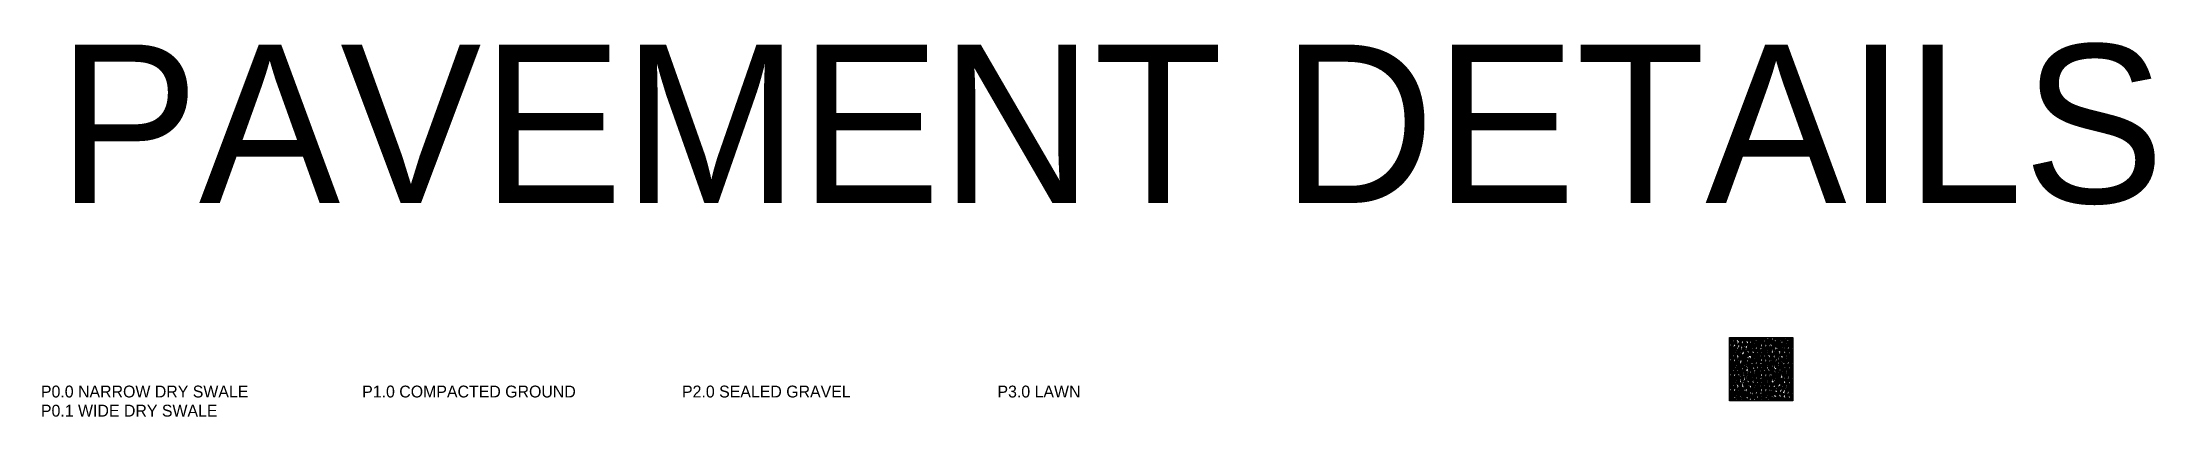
# Model space of a CAD drawing. Header units: metres. Extents: x -325 to 301, y -147 to 149.
# Drawn here: x 161 to 227.6, y 137 to 148.8 of the extents above; entities that cross this region are included whole.
import ezdxf

# ---------------------------------------------------------------- set-up
doc = ezdxf.new("R2010")
doc.units = ezdxf.units.M
doc.linetypes.add('TRAZOS2', pattern=[9.525, 6.35, -3.175])
doc.layers.add('02-L-Hatch', color=251, linetype='Continuous')
doc.layers.add('EIT_0 Llegenda', color=7, linetype='Continuous')
doc.styles.add('x-llegenda materials$0$ENGRAVERS', font='TT0586M.TTF')

msp = doc.modelspace()

# ---------------------------------------------------------------- texts
at = {"layer": 'EIT_0 Llegenda', "insert": (161.449, 148.716), "char_height": 5, "width": 112.20229, "attachment_point": 1, "style": 'x-llegenda materials$0$ENGRAVERS'}
msp.add_mtext('PAVEMENT DETAILS', dxfattribs=at)
at = {"layer": 'EIT_0 Llegenda', "color": 244, "true_color": 0x991b1e, "char_height": 0.375, "width": 19.2101, "attachment_point": 1, "style": 'x-llegenda materials$0$ENGRAVERS'}
for s, insert in [('P0.0 NARROW DRY SWALE', (160.922, 137.948)), ('P1.0 COMPACTED GROUND', (171.063, 137.948)), ('P2.0 SEALED GRAVEL', (181.159, 137.948)), ('P3.0 LAWN', (191.117, 137.948)), ('P0.1 WIDE DRY SWALE', (160.922, 137.344))]:
    msp.add_mtext(s, dxfattribs=dict(at, insert=insert))

# ---------------------------------------------------------------- blocks, each defined once
blk = doc.blocks.new('PEÇA_KODOLÈ')
at = {"layer": '02-L-Hatch', "true_color": 0xffffff, "extrusion": (-5.04417e-08, -5.73922e-07, 1)}
h = blk.add_hatch(color=7, dxfattribs=at)
h.dxf.hatch_style = 1
edge = h.paths.add_edge_path()
edge.add_arc((-0.458, 0.215), 0.542, 325.41215, 344.63355)
edge.add_arc((0.057, 0.073), 0.008, 344.63356, 426.38382)
edge.add_arc((0.017, -0.019), 0.109, 426.38382, 475.34495)
edge.add_arc((-0.027, 0.072), 0.008, 475.34495, 527.28934)
edge.add_arc((0.392, -0.022), 0.437, 167.28934, 188.38686)
edge.add_arc((-0.025, -0.084), 0.016, 188.38686, 325.41215)
blk.add_lwpolyline([(-0.012, -0.093, 0.084066), (0.065, 0.071, 0.372643), (0.06, 0.081, 0.216944), (-0.03, 0.079, 0.230613), (-0.035, 0.074, 0.092316), (-0.041, -0.086, 0.681037)], format="xyb", close=True)

# ---------------------------------------------------------------- linework, layer by layer
at = {"linetype": 'TRAZOS2'}
for points in [[(214.226, 139.467), (216.226, 139.467), (216.226, 137.467), (214.226, 137.467)], [(214.726, 138.967), (215.726, 138.967), (215.726, 137.967), (214.726, 137.967)]]:
    msp.add_lwpolyline(points, close=True, dxfattribs=at)

# ---------------------------------------------------------------- block references
for p in [(214.281, 139.367), (215.278, 139.366), (214.281, 138.898), (215.278, 138.897), (214.281, 138.428), (214.281, 137.959), (215.278, 138.427), (215.278, 137.958)]:
    msp.add_blockref('PEÇA_KODOLÈ', p)
for p, rotation in [((214.402, 139.352), 208.81874038886), ((214.528, 139.407), 265.5115558081964), ((214.703, 139.289), 228.9901387463099), ((214.734, 139.409), 274.5601954609322), ((214.935, 139.399), 92.13686949352872), ((215.124, 139.41), 274.5601954609322), ((215.4, 139.351), 208.81874038886), ((215.519, 139.358), 25.10136637511977), ((215.611, 139.32), 199.8649367241032), ((215.733, 139.407), 265.1035597719338), ((215.932, 139.398), 92.13686949352872), ((216.121, 139.409), 274.5601954609322), ((214.326, 139.053), 92.21682865404627), ((214.304, 139.219), 177.0346638149162), ((214.306, 138.751), 177.0346638149162), ((214.402, 138.883), 208.81874038886), ((214.428, 139.173), 165.5185808000067), ((214.428, 138.704), 165.5185808000067), ((214.53, 138.936), 265.5115558081964), ((214.51, 138.63), 183.2530855061587), ((214.526, 139.093), 169.4325722558783), ((214.596, 139.25), 69.7551416009795), ((214.593, 138.803), 87.54430645985636), ((214.621, 138.618), 190.8999455896983), ((214.654, 139.074), 337.8025829728242), ((214.717, 138.856), 64.6162247846068), ((214.726, 138.662), 18.41015394490195), ((214.767, 138.962), 44.65835127572122), ((214.835, 139.23), 190.8999455896983), ((214.836, 138.721), 190.8999455896983), ((214.861, 139.07), 267.5443064598563), ((214.924, 138.937), 85.51155580819632), ((214.944, 139.243), 3.253085506158635), ((214.944, 138.774), 3.253085506158635), ((215.026, 139.169), 345.5185808000067), ((215.026, 138.7), 345.5185808000067), ((215.052, 138.99), 28.81874038886003), ((215.128, 139.289), 272.2168286540463), ((215.128, 138.82), 272.2168286540463), ((215.148, 139.122), 357.0346638149162), ((215.148, 138.653), 357.0346638149162), ((215.173, 138.975), 180), ((215.323, 139.052), 92.21682865404627), ((215.303, 139.219), 177.0346638149162), ((215.303, 138.75), 177.0346638149162), ((215.4, 138.882), 208.81874038886), ((215.425, 139.172), 165.5185808000067), ((215.425, 138.703), 165.5185808000067), ((215.527, 138.935), 265.5115558081964), ((215.507, 139.099), 183.2530855061587), ((215.507, 138.629), 183.2530855061587), ((215.591, 138.802), 87.54430645985632), ((215.617, 138.642), 10.89994558969828), ((215.623, 139.109), 10.79869235463469), ((215.692, 138.896), 227.9266244435487), ((215.711, 138.626), 190.8999455896983), ((215.741, 139.002), 47.41295275310162), ((215.818, 138.785), 190.8999455896983), ((215.832, 139.229), 190.8999455896983), ((215.858, 139.069), 267.5443064598563), ((215.921, 138.936), 85.51155580819632), ((215.942, 139.242), 3.253085506158635), ((215.942, 138.773), 3.253085506158635), ((216.024, 139.168), 345.5185808000067), ((216.024, 138.699), 345.5185808000067), ((216.049, 138.989), 28.81874038886003), ((216.125, 139.288), 272.2168286540463), ((216.125, 138.819), 272.2168286540463), ((216.145, 139.121), 357.0346638149162), ((216.145, 138.652), 357.0346638149162), ((216.17, 138.975), 180), ((214.326, 138.584), 92.21682865404627), ((214.326, 138.115), 92.21682865404627), ((214.306, 138.282), 177.0346638149162), ((214.402, 138.414), 208.81874038886), ((214.402, 137.944), 208.81874038886), ((214.428, 138.235), 165.5185808000067), ((214.53, 138.466), 265.5115558081964), ((214.53, 137.997), 265.5115558081964), ((214.51, 138.161), 183.2530855061587), ((214.633, 138.148), 10.89994558969832), ((214.695, 138.455), 339.7064815735527), ((214.76, 138.038), 47.92662444354866), ((214.74, 138.307), 10.89994558969832), ((214.835, 138.292), 190.8999455896983), ((214.861, 138.132), 267.5443064598563), ((214.873, 138.568), 278.207711846177), ((214.9, 138.459), 94.47878287899752), ((214.924, 137.999), 85.51155580819632), ((214.944, 138.304), 3.253085506158635), ((215.026, 138.23), 345.5185808000067), ((215.052, 138.521), 28.81874038886003), ((215.052, 138.051), 28.81874038886003), ((215.128, 138.351), 272.2168286540463), ((215.148, 138.183), 357.0346638149162), ((215.173, 138.506), 180), ((215.173, 138.037), 180), ((215.323, 138.583), 92.21682865404627), ((215.323, 138.114), 92.21682865404627), ((215.303, 138.281), 177.0346638149162), ((215.4, 138.413), 208.81874038886), ((215.4, 137.943), 208.81874038886), ((215.425, 138.234), 165.5185808000067), ((215.527, 137.996), 265.5115558081964), ((215.507, 138.16), 183.2530855061587), ((215.551, 138.474), 274.4787828789975), ((215.579, 138.365), 98.20771184617698), ((215.615, 138.213), 10.89994558969828), ((215.684, 137.972), 224.6583512757212), ((215.734, 138.077), 244.6162247846068), ((215.725, 138.271), 198.4101539449019), ((215.756, 138.478), 159.7064815735527), ((215.859, 138.13), 267.5443064598563), ((215.83, 138.316), 10.89994558969828), ((215.921, 138.467), 85.51155580819632), ((215.921, 137.998), 85.51155580819632), ((215.942, 138.303), 3.253085506158635), ((216.024, 138.229), 345.5185808000067), ((216.049, 138.52), 28.81874038886003), ((216.049, 138.051), 28.81874038886003), ((216.125, 138.35), 272.2168286540463), ((216.145, 138.182), 357.0346638149162), ((216.17, 138.505), 180), ((216.17, 138.036), 180), ((214.326, 137.645), 92.21682865404627), ((214.33, 137.524), 94.56019546093226), ((214.306, 137.812), 177.0346638149162), ((214.428, 137.765), 165.5185808000067), ((214.519, 137.536), 272.1368694935287), ((214.51, 137.692), 183.2530855061587), ((214.593, 137.864), 87.54430645985636), ((214.62, 137.704), 10.89994558969832), ((214.711, 137.931), 227.4129527531016), ((214.718, 137.526), 85.10355977193375), ((214.828, 137.824), 190.7986923546346), ((214.84, 137.614), 19.86493672410332), ((214.933, 137.576), 205.1013663751198), ((214.944, 137.835), 3.253085506158635), ((215.026, 137.761), 345.5185808000067), ((215.052, 137.582), 28.81874038886003), ((215.128, 137.881), 272.2168286540463), ((215.148, 137.714), 357.0346638149162), ((215.173, 137.568), 180), ((215.323, 137.644), 92.21682865404627), ((215.328, 137.524), 94.56019546093225), ((215.303, 137.812), 177.0346638149162), ((215.425, 137.765), 165.5185808000067), ((215.516, 137.535), 272.1368694935287), ((215.507, 137.691), 183.2530855061587), ((215.591, 137.863), 87.54430645985632), ((215.617, 137.703), 10.89994558969828), ((215.717, 137.524), 94.56019546093225), ((215.748, 137.645), 48.99013874630986), ((215.798, 137.86), 157.8025829728241), ((215.855, 137.683), 249.7551416009795), ((215.924, 137.526), 85.51155580819632), ((215.925, 137.841), 349.4325722558784), ((216.024, 137.76), 345.5185808000067), ((216.05, 137.581), 28.81874038886003), ((216.125, 137.88), 272.2168286540463), ((216.147, 137.714), 357.0346638149162), ((216.17, 137.567), 180)]:
    msp.add_blockref('PEÇA_KODOLÈ', p, dxfattribs=dict(rotation=rotation))
at = {"xscale": -1}
for p, rotation in [((215.73, 139.246), 345.4731399163412), ((214.571, 138.336), 215.5288060777856), ((215.88, 138.598), 35.52880607778562), ((214.722, 137.687), 165.4731399163411)]:
    msp.add_blockref('PEÇA_KODOLÈ', p, dxfattribs=dict(at, rotation=rotation))

msp.set_redraw_order([(e.dxf.handle, doc.entitydb.next_handle()) for e in msp.query("TEXT MTEXT ATTDEF DIMENSION ARC_DIMENSION")])  # texts and dimensions are drawn at this point

doc.saveas('drawing.dxf')
